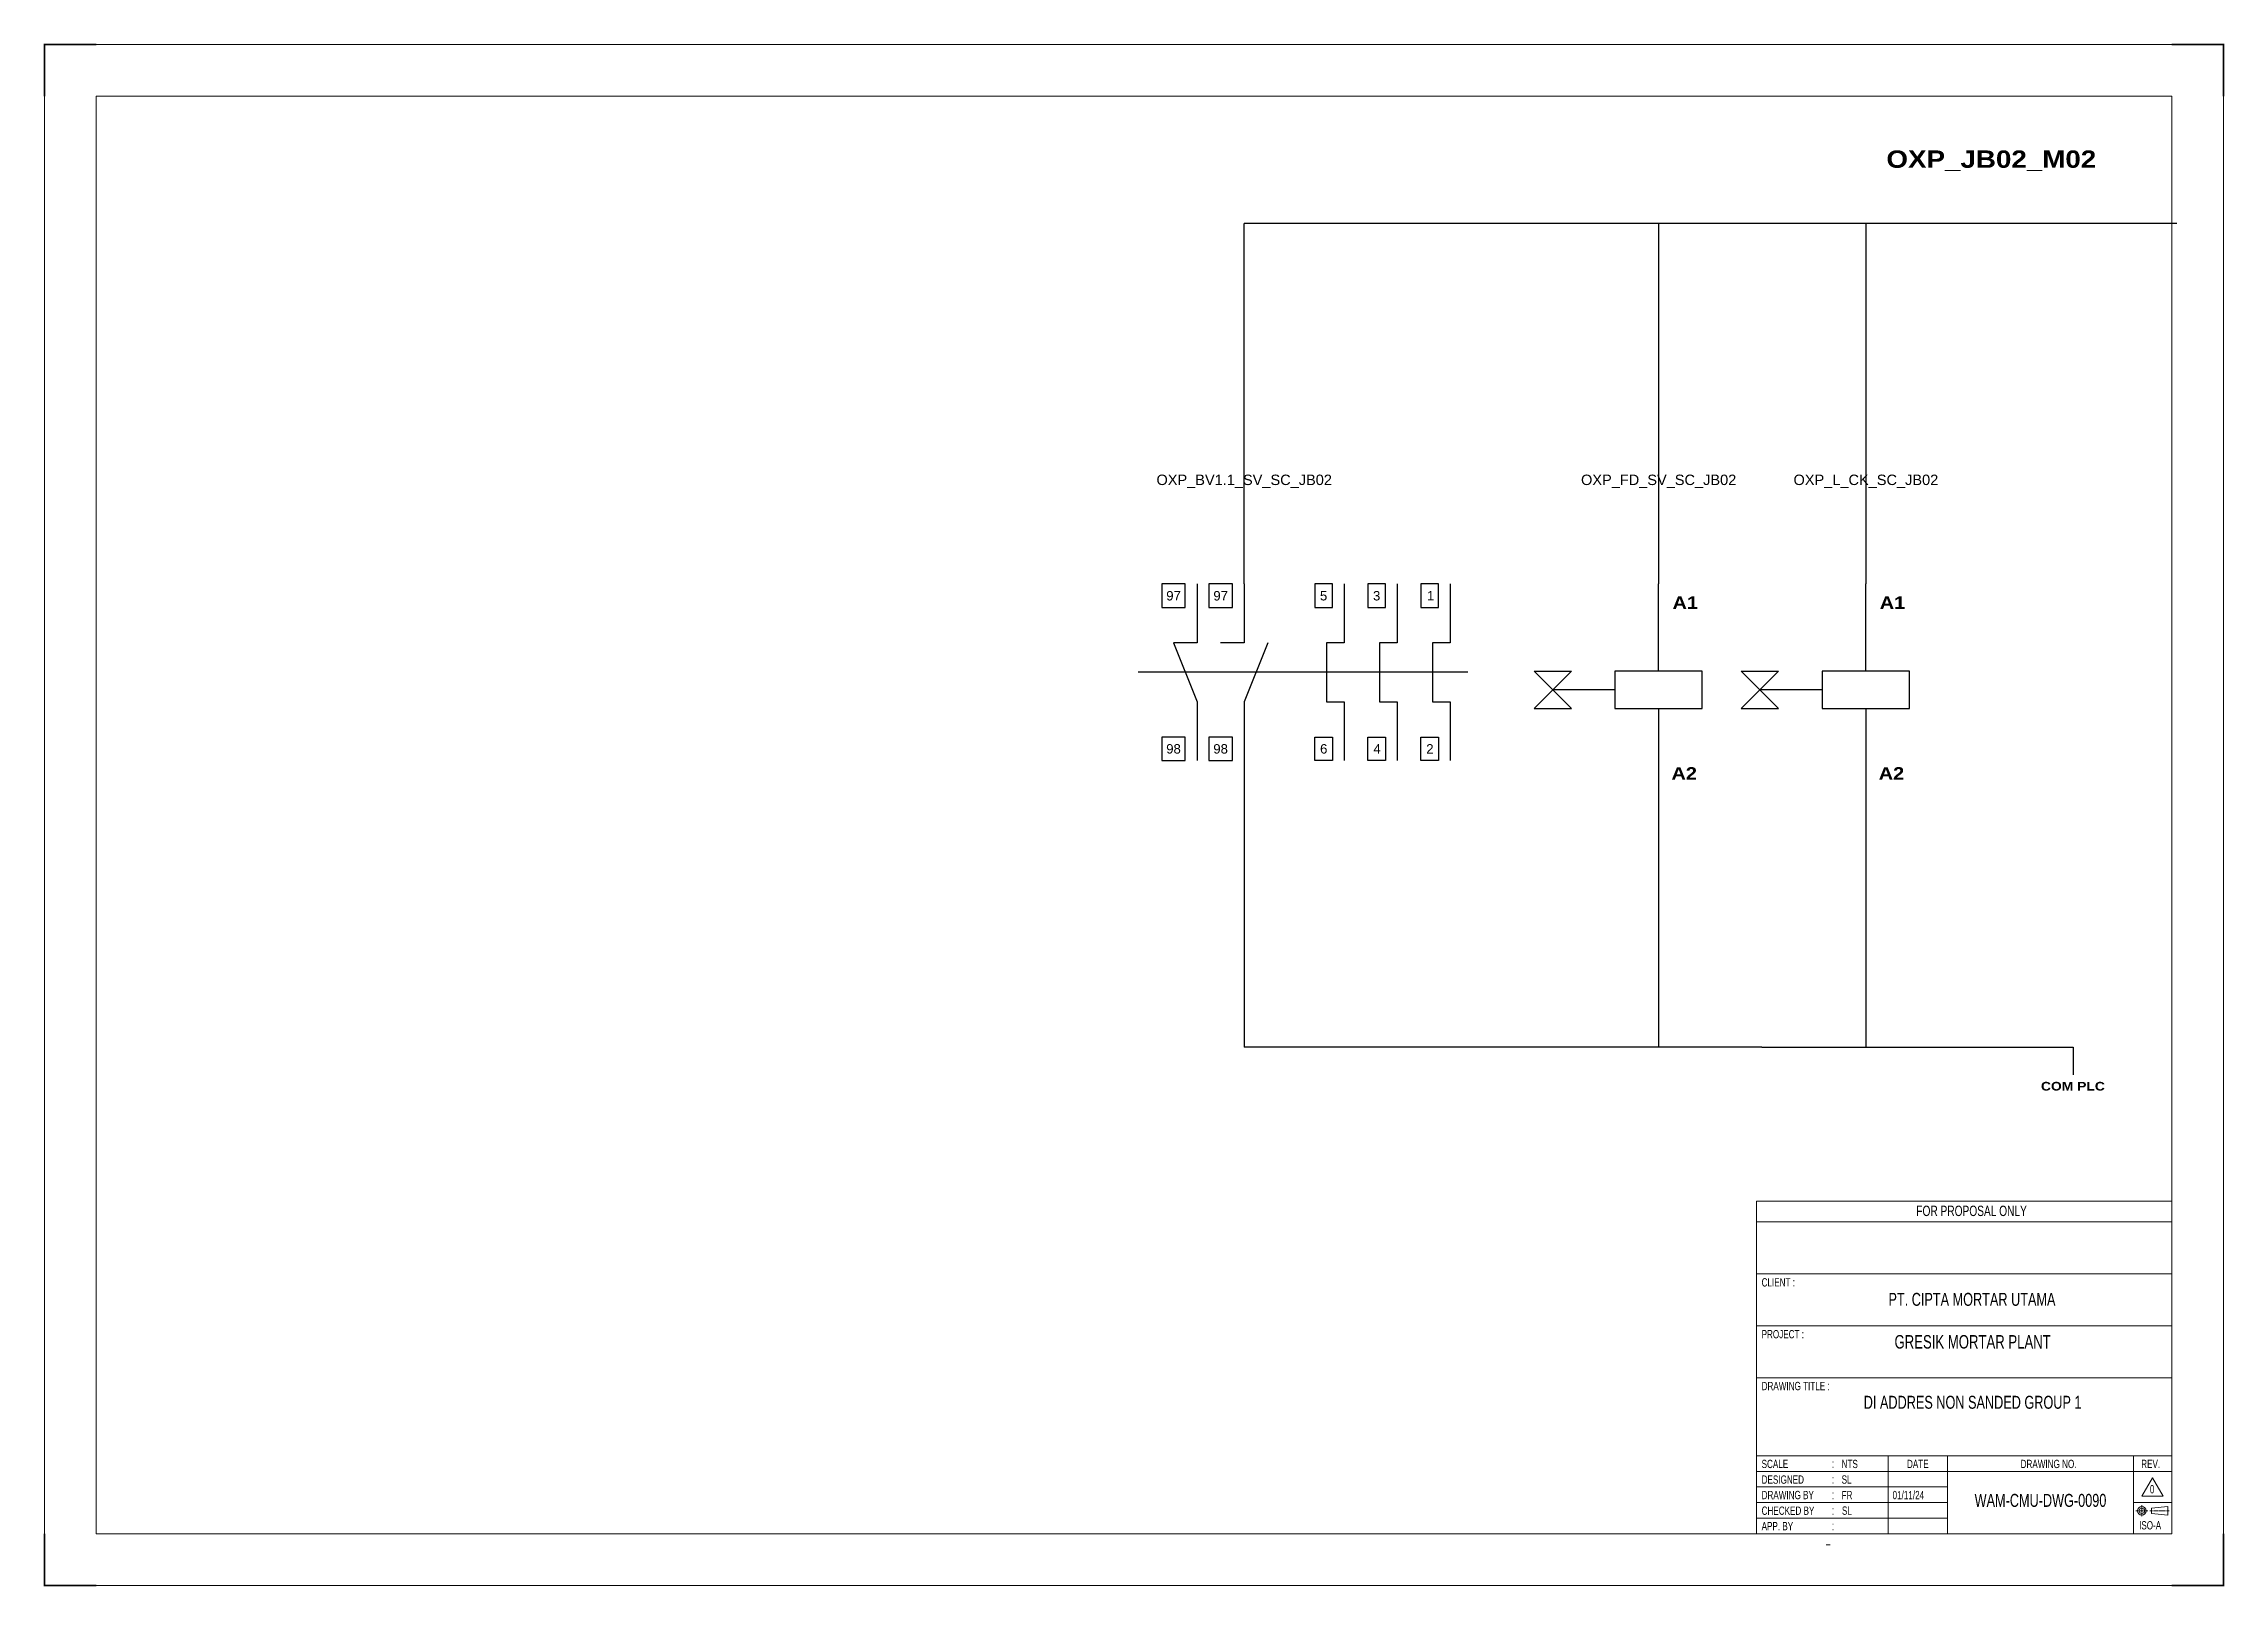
# Model space of a CAD drawing. Header units: centimetres. Extents: x -30014 to 38541, y 15960 to 46751.
# Drawn here: x -30014 to -23732, y 21899 to 26343 of the extents above; entities that cross this region are included whole.
import ezdxf
from ezdxf.enums import TextEntityAlignment as Align

# ---------------------------------------------------------------- set-up
doc = ezdxf.new("R2010")
doc.units = ezdxf.units.CM
doc.header["$MEASUREMENT"] = 0
doc.linetypes.add('CENTER', pattern=[2, 1.25, -0.25, 0.25, -0.25])
for name, color, linetype in [('1', 7, 'Continuous'), ('Etiket-Line-L', 7, 'Continuous'), ('EtIket-Line-S', 2, 'Continuous'), ('Etiket-Text-List0', 2, 'Continuous'), ('Etiket-Text-List1', 3, 'Continuous'), ('Etiket-Text-List2', 1, 'Continuous')]:
    doc.layers.add(name, color=color, linetype=linetype)
for name, color, linetype, lineweight in [('Center_line', 2, 'CENTER', 5), ('Etiket', 7, 'Continuous', 5), ('Object', 4, 'Continuous', 25)]:
    doc.layers.add(name, color=color, linetype=linetype, lineweight=lineweight)
doc.styles.add('Bold', font='ariblk.ttf', dxfattribs={"height": 25.4})
doc.styles.add('DIM', font='romans', dxfattribs={"height": 6.096})
doc.styles.get("Standard").update_dxf_attribs({"font": 'arial.ttf'})

msp = doc.modelspace()

# ---------------------------------------------------------------- texts
at = {"ltscale": 500, "style": 'Bold'}
msp.add_text('OXP_JB02_M02', height=50, dxfattribs=at).set_placement((-24705.2, 25985.5))
at = {"ltscale": 50}
for s, p in [('OXP_BV1.1_SV_SC_JB02', (-26555.4, 25086.7)), ('OXP_FD_SV_SC_JB02', (-25361.4, 25086.7)), ('OXP_L_CK_SC_JB02', (-24764.4, 25086.7))]:
    msp.add_text(s, height=30, dxfattribs=at).set_placement(p, align=Align.MIDDLE_CENTER)
at = {"ltscale": 500}
for s, height, p in [('97', 27.13, (-26758.9, 24752.8)), ('97', 27.13, (-26623.2, 24752.8)), ('5', 27.1, (-26326.6, 24752.8)), ('3', 27.1, (-26173.8, 24752.8)), ('1', 27.1, (-26018.5, 24752.8)), ('98', 27.13, (-26759, 24311.8)), ('98', 27.13, (-26623.3, 24311.8)), ('6', 27.1, (-26326.3, 24311.8)), ('4', 27.1, (-26172.6, 24311.8)), ('2', 27.1, (-26020.4, 24311.8))]:
    msp.add_text(s, height=height, dxfattribs=at).set_placement(p, align=Align.MIDDLE_CENTER)
at = {"ltscale": 500, "style": 'Bold'}
for p in [(-25248.1, 24750.8), (-24651.1, 24750.8)]:
    msp.add_text('A1', height=35.9, dxfattribs=at).set_placement(p, align=Align.TOP_RIGHT)
for p in [(-25251.1, 24212.3), (-24654.1, 24212.3)]:
    msp.add_text('A2', height=35.9, dxfattribs=at).set_placement(p, align=Align.BOTTOM_RIGHT)
at = {"ltscale": 50, "style": 'Bold'}
msp.add_text('COM PLC', height=25, dxfattribs=at).set_placement((-24168, 23352.5), align=Align.TOP_CENTER)

# ---------------------------------------------------------------- blocks, each defined once
blk = doc.blocks.new('x5 Out Line')
at = {"const_width": 0.3}
for points in [[(9.65, 286.71), (0, 286.71), (0, 277.06)], [(405.45, 277.06), (405.45, 286.71), (395.8, 286.71)], [(0, 9.65), (0, 0), (9.65, 0)], [(405.45, 9.65), (405.45, 0), (395.8, 0)]]:
    blk.add_lwpolyline(points, dxfattribs=at)
at = {"lineweight": 15}
blk.add_lwpolyline([(395.8, 9.65), (395.8, 277.06), (9.65, 277.06), (9.65, 9.65)], close=True, dxfattribs=at)
at = {"layer": 'EtIket-Line-S', "lineweight": 9, "ltscale": 0.5}
blk.add_lwpolyline([(0, 0), (405.45, 0), (405.45, 286.71), (0, 286.71)], close=True, dxfattribs=at)
blk = doc.blocks.new('A$C6CDB76E5')
at = {"lineweight": 15}
for p, q in [((-196.2, 0), (-196.2, 157.1)), ((-196.2, 157.1), (0, 157.1)), ((0, 0), (0, 157.1)), ((-196.2, 147.3), (0, 147.3)), ((-196.2, 122.8), (0, 122.8)), ((-196.2, 98.2), (0, 98.2)), ((-196.2, 73.7), (0, 73.7)), ((-196.2, 36.8), (0, 36.8)), ((-134, 0), (-134, 36.8)), ((-105.9, 0), (-105.9, 36.8)), ((-18.1, 0), (-18.1, 36.8)), ((-196.2, 29.4), (0, 29.4)), ((-196.2, 22.1), (-105.9, 22.1)), ((-196.2, 14.7), (-105.9, 14.7)), ((-18.1, 14.7), (0, 14.7)), ((-196.2, 7.4), (-105.9, 7.4))]:
    blk.add_line(p, q, dxfattribs=at)
at = {"layer": 'Center_line', "lineweight": 13}
for p, q in [((-16.9, 10.8), (-11.3, 10.8)), ((-14.1, 13.5), (-14.1, 8)), ((-10.3, 10.8), (-1.2, 10.8))]:
    blk.add_line(p, q, dxfattribs=at)
at = {"layer": 'Etiket-Line-L', "lineweight": 15}
for p, q in [((0, 0), (0, 122.6)), ((-196.2, 0), (0, 0))]:
    blk.add_line(p, q, dxfattribs=at)
blk.add_lwpolyline([(-9, 26.4), (-4, 17.7), (-14.1, 17.7)], close=True, dxfattribs=at)
at = {"layer": 'Object', "lineweight": 15}
blk.add_lwpolyline([(-9.5, 9.5), (-1.9, 8.7), (-1.9, 12.8), (-9.5, 12)], close=True, dxfattribs=at)
for radius in [2.03, 1.27]:
    blk.add_circle((-14.1, 10.8), radius, dxfattribs=at)
at = {"layer": '1', "color": 3, "lineweight": 9, "width": 0.7}
blk.add_text('ISO-A', height=3.91, dxfattribs=at).set_placement((-15.4, 2))
at = {"layer": 'Etiket-Text-List0', "lineweight": 13, "width": 0.7}
for s, height, p in [('CLIENT :', 3.92, (-193.8, 116.8)), ('PROJECT :', 3.92, (-193.8, 92.3)), ('DRAWING TITLE :', 3.923, (-193.8, 67.8)), ('SCALE', 3.92, (-193.8, 31)), (':', 4.17, (-160.6, 31)), ('DATE', 3.92, (-125.1, 31)), ('DRAWING NO.', 3.923, (-71.4, 31)), ('REV.', 3.92, (-14.4, 31)), ('DESIGNED', 3.92, (-193.8, 23.6)), (':', 4.17, (-160.6, 23.6)), ('CHECKED BY ', 3.923, (-193.8, 8.9)), ('DRAWING BY', 3.92, (-193.8, 16.3)), (':', 4.17, (-160.6, 16.3)), (':', 4.17, (-160.6, 8.9)), ('APP. BY ', 3.92, (-193.8, 1.6)), (':', 4.17, (-160.6, 1.6))]:
    blk.add_text(s, height=height, dxfattribs=at).set_placement(p)
at = {"layer": 'Etiket-Text-List1', "lineweight": 9, "width": 0.7}
for tag, p in [('1:XXXX', (-156, 31)), ('EN', (-156, 23.6)), ('DD/MM/YY', (-131.3, 23.6)), ('1', (-10.3, 19.1)), ('EN', (-156, 16.3)), ('EN', (-155.8, 8.9)), ('DD/MM/YY', (-131.3, 16.3)), ('DD/MM/YY', (-131.3, 8.9)), ('EN', (-155.7, 1.6)), ('DD/MM/YY', (-131.3, 1.6))]:
    blk.add_attdef(tag, p, '', height=3.92, dxfattribs=at)
at = {"layer": 'Etiket-Text-List2', "lineweight": 13, "width": 0.7}
for tag, height, p in [('FOR FABRICATION', 4.9, (-94.6, 150.1)), ('CLIENT_NAME', 6.13, (-94.1, 107.7)), ('PROJECT_1', 4.9, (-94.1, 87.5)), ('PROJECT_2', 4.9, (-94.1, 79.2)), ('DRAWING_TITLE1', 6.13, (-94.1, 59)), ('DRAWING_TITLE2', 6.13, (-94.1, 49.9)), ('DRAWING_TITLE3', 6.13, (-94.1, 40.1)), ('LDP-X-XXX-AR-01', 6.13, (-62, 12.7))]:
    blk.add_attdef(tag, text='', height=height, dxfattribs=at).set_placement(p, align=Align.CENTER)

# ---------------------------------------------------------------- linework, layer by layer
at = {"color": 146, "ltscale": 50, "true_color": 0x105689}
for p, q in [((-26555.5, 24786.7), (-26555.5, 25825.3)), ((-26257, 25825.3), (-26555.5, 25825.3)), ((-25660, 25825.3), (-26257, 25825.3)), ((-25063, 25825.3), (-25660, 25825.3)), ((-25361.5, 25825.3), (-25361.5, 24786.7)), ((-24466, 25825.3), (-25063, 25825.3)), ((-24764.5, 25825.3), (-24764.5, 24786.7)), ((-23869, 25825.3), (-24466, 25825.3)), ((-26555.5, 24277.9), (-26555.5, 23452.5)), ((-25361.5, 24176.4), (-25361.5, 23452.5)), ((-24764.5, 24184.2), (-24764.5, 23452.5)), ((-26259, 23452.5), (-26555.5, 23452.5)), ((-25064, 23452.5), (-26259, 23452.5)), ((-26259, 23452.5), (-26259, 23452.5)), ((-25064, 23452.5), (-24167.5, 23452.5)), ((-24167.5, 23452.5), (-24167.5, 23372.5))]:
    msp.add_line(p, q, dxfattribs=at)
at = {"ltscale": 50}
for p, q in [((-26691.2, 24786.7), (-26691.2, 24617.1)), ((-26555.5, 24786.7), (-26555.5, 24617.1)), ((-25361.5, 24535.4), (-25361.5, 24786.7)), ((-24764.5, 24535.4), (-24764.5, 24786.7)), ((-25911.1, 24532.3), (-26860.8, 24532.3)), ((-26691.2, 24447.5), (-26691.2, 24277.9)), ((-26555.5, 24447.5), (-26555.5, 24277.9)), ((-25487.2, 24481.6), (-25666.7, 24481.6)), ((-24890.2, 24481.6), (-25069.7, 24481.6)), ((-25361.5, 24427.7), (-25361.5, 24176.4)), ((-24764.5, 24427.7), (-24764.5, 24176.4))]:
    msp.add_line(p, q, dxfattribs=at)
for points in [[(-26725.1, 24786.7), (-26793, 24786.7), (-26793, 24718.9), (-26725.1, 24718.9)], [(-26589.5, 24786.7), (-26657.3, 24786.7), (-26657.3, 24718.9), (-26589.5, 24718.9)], [(-26301.2, 24786.7), (-26352, 24786.7), (-26352, 24718.9), (-26301.2, 24718.9)], [(-26148.5, 24786.7), (-26199.4, 24786.7), (-26199.4, 24718.9), (-26148.5, 24718.9)], [(-25995.9, 24786.7), (-26046.8, 24786.7), (-26046.8, 24718.9), (-25995.9, 24718.9)], [(-25666.7, 24481.6), (-25720.5, 24535.4), (-25612.8, 24535.4)], [(-25235.9, 24535.4), (-25487.2, 24535.4), (-25487.2, 24427.7), (-25235.9, 24427.7)], [(-25069.7, 24481.6), (-25123.5, 24535.4), (-25015.8, 24535.4)], [(-24638.9, 24535.4), (-24890.2, 24535.4), (-24890.2, 24427.7), (-24638.9, 24427.7)], [(-25666.7, 24481.6), (-25720.5, 24427.7), (-25612.8, 24427.7)], [(-25069.7, 24481.6), (-25123.5, 24427.7), (-25015.8, 24427.7)], [(-26725.1, 24345.8), (-26793, 24345.8), (-26793, 24277.9), (-26725.1, 24277.9)], [(-26589.5, 24345.8), (-26657.3, 24345.8), (-26657.3, 24277.9), (-26589.5, 24277.9)], [(-26301.2, 24277.9), (-26352, 24277.9), (-26352, 24345.8), (-26301.2, 24345.8)], [(-26148.5, 24277.9), (-26199.4, 24277.9), (-26199.4, 24345.8), (-26148.5, 24345.8)], [(-25995.9, 24277.9), (-26046.8, 24277.9), (-26046.8, 24345.8), (-25995.9, 24345.8)]]:
    msp.add_lwpolyline(points, close=True, dxfattribs=at)
at = {"color": 1, "ltscale": 50}
for points in [[(-26267.2, 24786.7), (-26267.2, 24617.1), (-26318.1, 24617.1), (-26318.1, 24447.5), (-26267.2, 24447.5), (-26267.2, 24277.9)], [(-26114.6, 24786.7), (-26114.6, 24617.1), (-26165.5, 24617.1), (-26165.5, 24447.5), (-26114.6, 24447.5), (-26114.6, 24277.9)], [(-25962, 24786.7), (-25962, 24617.1), (-26012.8, 24617.1), (-26012.8, 24447.5), (-25962, 24447.5), (-25962, 24277.9)]]:
    msp.add_lwpolyline(points, dxfattribs=at)
at = {"ltscale": 50}
for points in [[(-26691.2, 24617.1), (-26759, 24617.1), (-26691.2, 24447.5)], [(-26555.5, 24617.1), (-26623.4, 24617.1)], [(-26487.7, 24617.1), (-26555.5, 24447.5)]]:
    msp.add_lwpolyline(points, dxfattribs=at)

# ---------------------------------------------------------------- block references
at = {"layer": 'Etiket', "lineweight": 0}
ref = msp.add_blockref('A$C6CDB76E5', (-23883.4, 22051.1), dxfattribs=dict(at, xscale=6.095870930054101, yscale=6.095870930054101, zscale=6.095870930054101))
ref.add_attrib('FOR FABRICATION', 'FOR PROPOSAL ONLY', dxfattribs={"layer": 'Etiket-Text-List2', "lineweight": 13, "height": 29.894, "width": 0.7}).set_placement((-24459.9, 22966), align=Align.CENTER)
ref.add_attrib('CLIENT_NAME', 'PT. CIPTA MORTAR UTAMA', dxfattribs={"layer": 'Etiket-Text-List2', "lineweight": 13, "height": 37.368, "width": 0.7}).set_placement((-24458.8, 22707.4), align=Align.CENTER)
ref.add_attrib('PROJECT_1', 'GRESIK MORTAR PLANT', dxfattribs={"layer": 'Etiket-Text-List2', "lineweight": 13, "height": 38.709, "width": 0.7}).set_placement((-24456.9, 22584.4), align=Align.CENTER)
ref.add_attrib('DRAWING_TITLE1', 'DI ADDRES NON SANDED GROUP 1', dxfattribs={"layer": 'Etiket-Text-List2', "lineweight": 13, "height": 37.368, "width": 0.7}).set_placement((-24456.9, 22410.9), align=Align.CENTER)
ref.add_attrib('1:XXXX', 'NTS', (-24834.3, 22240), dxfattribs={"layer": 'Etiket-Text-List1', "lineweight": 13, "height": 23.92, "width": 0.7})
ref.add_attrib('EN', 'SL', (-24834.3, 22195.1), dxfattribs={"layer": 'Etiket-Text-List1', "lineweight": 13, "height": 23.92, "width": 0.7})
ref.add_attrib('EN', 'FR', (-24834.3, 22150.3), dxfattribs={"layer": 'Etiket-Text-List1', "lineweight": 13, "height": 23.92, "width": 0.7})
ref.add_attrib('DD/MM/YY', '01/11/24', (-24687.6, 22150.3), dxfattribs={"layer": 'Etiket-Text-List1', "lineweight": 13, "height": 23.92, "width": 0.7})
ref.add_attrib('EN', 'SL', (-24833.4, 22105.5), dxfattribs={"layer": 'Etiket-Text-List1', "lineweight": 13, "height": 23.92, "width": 0.7})
ref.add_attrib('LDP-X-XXX-AR-01', 'WAM-CMU-DWG-0090', dxfattribs={"layer": 'Etiket-Text-List2', "lineweight": 15, "height": 37.368, "width": 0.7}).set_placement((-24261.4, 22128.3), align=Align.CENTER)
ref.add_attrib('1', '0', (-23946.3, 22167.2), dxfattribs={"layer": 'Etiket-Text-List1', "lineweight": 13, "height": 23.9, "width": 0.7})
at = {"layer": 'Etiket-Line-L', "lineweight": 0}
ref = msp.add_blockref('x5 Out Line', (-30011.8, 21901.6), dxfattribs=dict(at, xscale=15.48351216233742, yscale=15.48351216233742, zscale=15.48351216233742))
ref.add_attrib('FILE_NAME', '-', (-24881.6, 22009.5), dxfattribs={"layer": 'Etiket-Text-List1', "lineweight": 13, "height": 21.7, "style": 'DIM', "width": 0.7})

msp.set_redraw_order([(e.dxf.handle, doc.entitydb.next_handle()) for e in msp.query("TEXT MTEXT ATTDEF DIMENSION ARC_DIMENSION")])  # texts and dimensions are drawn at this point

doc.saveas('drawing.dxf')
